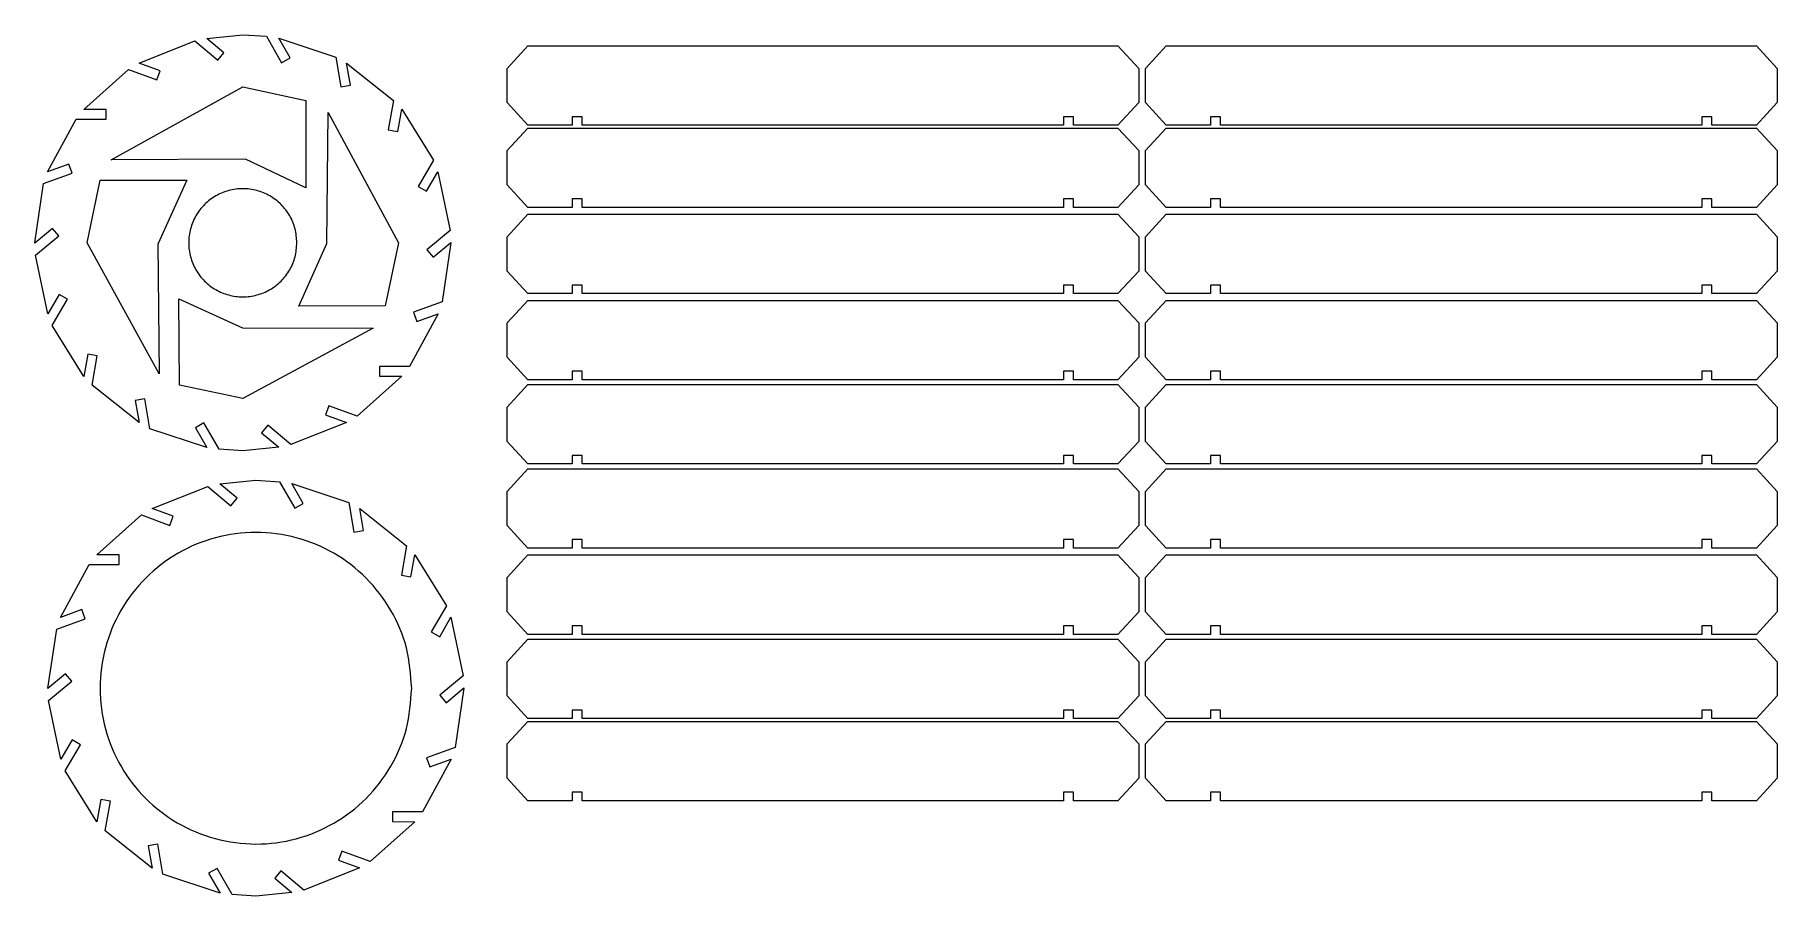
# Model space of a CAD drawing. Header units: millimetres. Extents: x -85 to 1339, y -587 to 117.
import ezdxf

# ---------------------------------------------------------------- set-up
doc = ezdxf.new("R2010")
doc.units = ezdxf.units.MM
doc.header["$MEASUREMENT"] = 0
doc.layers.add('Layer_1', color=7, linetype='Continuous')

msp = doc.modelspace()

# ---------------------------------------------------------------- linework, layer by layer
at = {"layer": 'Layer_1', "color": 5, "lineweight": 9}
for points in [[(85.2178, 117.0217), (85.2178, 117.0217), (55.7163, 114.1577), (55.7163, 114.1577), (55.7163, 114.1577), (55.7163, 114.1577), (69.8038, 102.2874), (69.8038, 102.2874), (69.8038, 102.2874), (69.8038, 102.2874), (64.696, 96.2249), (64.696, 96.2249), (64.696, 96.2249), (64.696, 96.2249), (45.91, 112.0545), (45.91, 112.0545), (45.91, 112.0545), (45.91, 112.0545), (0.4428, 93.9655), (0.4428, 93.9655), (0.4428, 93.9655), (0.4428, 93.9655), (17.6553, 87.6608), (17.6553, 87.6608), (17.6553, 87.6608), (17.6553, 87.6608), (14.9288, 80.217), (14.9288, 80.217), (14.9288, 80.217), (14.9288, 80.217), (-8.1509, 88.6717), (-8.1509, 88.6717), (-8.1509, 88.6717), (-8.1509, 88.6717), (-44.7322, 56.117), (-44.7322, 56.117), (-44.7322, 56.117), (-44.7322, 56.117), (-26.3447, 56.0795), (-26.3447, 56.0795), (-26.3447, 56.0795), (-26.3447, 56.0795), (-26.3603, 48.1514), (-26.3603, 48.1514), (-26.3603, 48.1514), (-26.3603, 48.1514), (-50.954, 48.2014), (-50.954, 48.2014), (-50.954, 48.2014), (-50.954, 48.2014), (-74.3446, 5.042), (-74.3446, 5.042), (-74.3446, 5.042), (-74.3446, 5.042), (-56.8884, 11.3545), (-56.8884, 11.3545), (-56.8884, 11.3545), (-56.8884, 11.3545), (-54.1931, 3.8998), (-54.1931, 3.8998), (-54.1931, 3.8998), (-54.1931, 3.8998), (-77.529, -4.5392), (-77.529, -4.5392), (-77.529, -4.5392), (-77.529, -4.5392), (-84.6806, -52.8767), (-84.6806, -52.8767), (-84.6806, -52.8767), (-84.6806, -52.8767), (-84.6665, -53.1298), (-84.6665, -53.1298), (-84.6665, -53.1298), (-84.6665, -53.1298), (-70.2946, -41.1205), (-70.2946, -41.1205), (-70.2946, -41.1205), (-70.2946, -41.1205), (-65.2118, -47.2033), (-65.2118, -47.2033), (-65.2118, -47.2033), (-65.2118, -47.2033), (-84.1196, -63.0033), (-84.1196, -63.0033), (-84.1196, -63.0033), (-84.1196, -63.0033), (-74.1446, -110.8752), (-74.1446, -110.8752), (-74.1446, -110.8752), (-74.1446, -110.8752), (-64.9446, -95.0158), (-64.9446, -95.0158), (-64.9446, -95.0158), (-64.9446, -95.0158), (-58.0884, -98.9939), (-58.0884, -98.9939), (-58.0884, -98.9939), (-58.0884, -98.9939), (-70.4946, -120.3814), (-70.4946, -120.3814), (-70.4946, -120.3814), (-70.4946, -120.3814), (-44.7321, -162.0361), (-44.7321, -162.0361), (-44.7321, -162.0361), (-44.7321, -162.0361), (-41.4837, -143.8314), (-41.4837, -143.8314), (-41.4837, -143.8314), (-41.4837, -143.8314), (-33.6806, -145.2236), (-33.6806, -145.2236), (-33.6806, -145.2236), (-33.6806, -145.2236), (-37.9774, -169.3064), (-37.9774, -169.3064), (-37.9774, -169.3064), (-37.9774, -169.3064), (0.4194, -199.8345), (0.4194, -199.8345), (0.4194, -199.8345), (0.4194, -199.8345), (-2.7431, -181.6783), (-2.7431, -181.6783), (-2.7431, -181.6783), (-2.7431, -181.6783), (5.0663, -180.3189), (5.0663, -180.3189), (5.0663, -180.3189), (5.0663, -180.3189), (9.3319, -204.7986), (9.3319, -204.7986), (9.3319, -204.7986), (9.3319, -204.7986), (55.9257, -220.2095), (55.9257, -220.2095), (55.9257, -220.2095), (55.9257, -220.2095), (46.6069, -203.9939), (46.6069, -203.9939), (46.6069, -203.9939), (46.6069, -203.9939), (53.4804, -200.0439), (53.4804, -200.0439), (53.4804, -200.0439), (53.4804, -200.0439), (65.7804, -221.4501), (65.7804, -221.4501), (65.7804, -221.4501), (65.7804, -221.4501), (85.2179, -222.7751), (85.2179, -222.7751), (85.2179, -222.7751), (85.2179, -222.7751), (114.6601, -219.9204), (114.6601, -219.9204), (114.6601, -219.9204), (114.6601, -219.9204), (100.6116, -208.083), (100.6116, -208.083), (100.6116, -208.083), (100.6116, -208.083), (105.721, -202.0204), (105.721, -202.0204), (105.721, -202.0204), (105.721, -202.0204), (124.4726, -217.822), (124.4726, -217.822), (124.4726, -217.822), (124.4726, -217.822), (169.9413, -199.7501), (169.9413, -199.7501), (169.9413, -199.7501), (169.9413, -199.7501), (152.7601, -193.4564), (152.7601, -193.4564), (152.7601, -193.4564), (152.7601, -193.4564), (155.4866, -186.0126), (155.4866, -186.0126), (155.4866, -186.0126), (155.4866, -186.0126), (178.5351, -194.4548), (178.5351, -194.4548), (178.5351, -194.4548), (178.5351, -194.4548), (215.1319, -161.9126), (215.1319, -161.9126), (215.1319, -161.9126), (215.1319, -161.9126), (196.7601, -161.8751), (196.7601, -161.8751), (196.7601, -161.8751), (196.7601, -161.8751), (196.7757, -153.947), (196.7757, -153.947), (196.7757, -153.947), (196.7757, -153.947), (221.3616, -153.997), (221.3616, -153.997), (221.3616, -153.997), (221.3616, -153.997), (244.7679, -110.8345), (244.7679, -110.8345), (244.7679, -110.8345), (244.7679, -110.8345), (227.3054, -117.1501), (227.3054, -117.1501), (227.3054, -117.1501), (227.3054, -117.1501), (224.6085, -109.6954), (224.6085, -109.6954), (224.6085, -109.6954), (224.6085, -109.6954), (247.9507, -101.2532), (247.9507, -101.2532), (247.9507, -101.2532), (247.9507, -101.2532), (255.1163, -52.8767), (255.1163, -52.8767), (255.1163, -52.8767), (255.1163, -52.8767), (255.1038, -52.6486), (255.1038, -52.6486), (255.1038, -52.6486), (255.1038, -52.6486), (240.7116, -64.6751), (240.7116, -64.6751), (240.7116, -64.6751), (240.7116, -64.6751), (235.6272, -58.5923), (235.6272, -58.5923), (235.6272, -58.5923), (235.6272, -58.5923), (254.5476, -42.7814), (254.5476, -42.7814), (254.5476, -42.7814), (254.5476, -42.7814), (244.5476, 5.0577), (244.5476, 5.0577), (244.5476, 5.0577), (244.5476, 5.0577), (235.3616, -10.7798), (235.3616, -10.7798), (235.3616, -10.7798), (235.3616, -10.7798), (228.5038, -6.8017), (228.5038, -6.8017), (228.5038, -6.8017), (228.5038, -6.8017), (240.896, 14.5608), (240.896, 14.5608), (240.896, 14.5608), (240.896, 14.5608), (215.1366, 56.1671), (215.1366, 56.1671), (215.1366, 56.1671), (215.1366, 56.1671), (211.9007, 38.0358), (211.9007, 38.0358), (211.9007, 38.0358), (211.9007, 38.0358), (204.096, 39.428), (204.096, 39.428), (204.096, 39.428), (204.096, 39.428), (208.3804, 63.4405), (208.3804, 63.4405), (208.3804, 63.4405), (208.3804, 63.4405), (170.0132, 93.9374), (170.0132, 93.9374), (170.0132, 93.9374), (170.0132, 93.9374), (173.1585, 75.8827), (173.1585, 75.8827), (173.1585, 75.8827), (173.1585, 75.8827), (165.3491, 74.5217), (165.3491, 74.5217), (165.3491, 74.5217), (165.3491, 74.5217), (161.1007, 98.9077), (161.1007, 98.9077), (161.1007, 98.9077), (161.1007, 98.9077), (114.5554, 114.3014), (114.5554, 114.3014), (114.5554, 114.3014), (114.5554, 114.3014), (123.8085, 98.1983), (123.8085, 98.1983), (123.8085, 98.1983), (123.8085, 98.1983), (116.935, 94.2483), (116.935, 94.2483), (116.935, 94.2483), (116.935, 94.2483), (104.5429, 115.8139), (104.5429, 115.8139), (104.5429, 115.8139), (104.5429, 115.8139), (85.2178, 117.0217), (85.2178, 117.0217), (85.2178, 117.0217), (85.2178, 117.0217), (85.2178, 117.0217), (85.2178, 117.0217)], [(95.8939, -246.9551), (95.8939, -246.9551), (66.3924, -249.8191), (66.3924, -249.8191), (66.3924, -249.8191), (66.3924, -249.8191), (80.4799, -261.6894), (80.4799, -261.6894), (80.4799, -261.6894), (80.4799, -261.6894), (75.3721, -267.7519), (75.3721, -267.7519), (75.3721, -267.7519), (75.3721, -267.7519), (56.5861, -251.9222), (56.5861, -251.9222), (56.5861, -251.9222), (56.5861, -251.9222), (11.1189, -270.0113), (11.1189, -270.0113), (11.1189, -270.0113), (11.1189, -270.0113), (28.3315, -276.316), (28.3315, -276.316), (28.3315, -276.316), (28.3315, -276.316), (25.6049, -283.7597), (25.6049, -283.7597), (25.6049, -283.7597), (25.6049, -283.7597), (2.5252, -275.3051), (2.5252, -275.3051), (2.5252, -275.3051), (2.5252, -275.3051), (-34.056, -307.8597), (-34.056, -307.8597), (-34.056, -307.8597), (-34.056, -307.8597), (-15.6685, -307.8973), (-15.6685, -307.8973), (-15.6685, -307.8973), (-15.6685, -307.8973), (-15.6841, -315.8254), (-15.6841, -315.8254), (-15.6841, -315.8254), (-15.6841, -315.8254), (-40.2779, -315.7754), (-40.2779, -315.7754), (-40.2779, -315.7754), (-40.2779, -315.7754), (-63.6685, -358.9348), (-63.6685, -358.9348), (-63.6685, -358.9348), (-63.6685, -358.9348), (-46.2123, -352.6223), (-46.2123, -352.6223), (-46.2123, -352.6223), (-46.2123, -352.6223), (-43.517, -360.077), (-43.517, -360.077), (-43.517, -360.077), (-43.517, -360.077), (-66.8529, -368.516), (-66.8529, -368.516), (-66.8529, -368.516), (-66.8529, -368.516), (-74.0045, -416.8535), (-74.0045, -416.8535), (-74.0045, -416.8535), (-74.0045, -416.8535), (-73.9904, -417.1066), (-73.9904, -417.1066), (-73.9904, -417.1066), (-73.9904, -417.1066), (-59.6185, -405.0973), (-59.6185, -405.0973), (-59.6185, -405.0973), (-59.6185, -405.0973), (-54.5357, -411.1801), (-54.5357, -411.1801), (-54.5357, -411.1801), (-54.5357, -411.1801), (-73.4435, -426.9801), (-73.4435, -426.9801), (-73.4435, -426.9801), (-73.4435, -426.9801), (-63.4685, -474.8519), (-63.4685, -474.8519), (-63.4685, -474.8519), (-63.4685, -474.8519), (-54.2685, -458.9926), (-54.2685, -458.9926), (-54.2685, -458.9926), (-54.2685, -458.9926), (-47.4123, -462.9707), (-47.4123, -462.9707), (-47.4123, -462.9707), (-47.4123, -462.9707), (-59.8185, -484.3582), (-59.8185, -484.3582), (-59.8185, -484.3582), (-59.8185, -484.3582), (-34.056, -526.0129), (-34.056, -526.0129), (-34.056, -526.0129), (-34.056, -526.0129), (-30.8076, -507.8082), (-30.8076, -507.8082), (-30.8076, -507.8082), (-30.8076, -507.8082), (-23.0044, -509.2004), (-23.0044, -509.2004), (-23.0044, -509.2004), (-23.0044, -509.2004), (-27.3013, -533.2832), (-27.3013, -533.2832), (-27.3013, -533.2832), (-27.3013, -533.2832), (11.0956, -563.8114), (11.0956, -563.8114), (11.0956, -563.8114), (11.0956, -563.8114), (7.9331, -545.655), (7.9331, -545.655), (7.9331, -545.655), (7.9331, -545.655), (15.7424, -544.2957), (15.7424, -544.2957), (15.7424, -544.2957), (15.7424, -544.2957), (20.0081, -568.7754), (20.0081, -568.7754), (20.0081, -568.7754), (20.0081, -568.7754), (66.6018, -584.1863), (66.6018, -584.1863), (66.6018, -584.1863), (66.6018, -584.1863), (57.2831, -567.9707), (57.2831, -567.9707), (57.2831, -567.9707), (57.2831, -567.9707), (64.1565, -564.0207), (64.1565, -564.0207), (64.1565, -564.0207), (64.1565, -564.0207), (76.4565, -585.427), (76.4565, -585.427), (76.4565, -585.427), (76.4565, -585.427), (95.894, -586.7519), (95.894, -586.7519), (95.894, -586.7519), (95.894, -586.7519), (125.3362, -583.8973), (125.3362, -583.8973), (125.3362, -583.8973), (125.3362, -583.8973), (111.2877, -572.0598), (111.2877, -572.0598), (111.2877, -572.0598), (111.2877, -572.0598), (116.3971, -565.9973), (116.3971, -565.9973), (116.3971, -565.9973), (116.3971, -565.9973), (135.1487, -581.7988), (135.1487, -581.7988), (135.1487, -581.7988), (135.1487, -581.7988), (180.6174, -563.727), (180.6174, -563.727), (180.6174, -563.727), (180.6174, -563.727), (163.4362, -557.4332), (163.4362, -557.4332), (163.4362, -557.4332), (163.4362, -557.4332), (166.1627, -549.9894), (166.1627, -549.9894), (166.1627, -549.9894), (166.1627, -549.9894), (189.2112, -558.4316), (189.2112, -558.4316), (189.2112, -558.4316), (189.2112, -558.4316), (225.8081, -525.8894), (225.8081, -525.8894), (225.8081, -525.8894), (225.8081, -525.8894), (207.4362, -525.8518), (207.4362, -525.8518), (207.4362, -525.8518), (207.4362, -525.8518), (207.4518, -517.9237), (207.4518, -517.9237), (207.4518, -517.9237), (207.4518, -517.9237), (232.0377, -517.9733), (232.0377, -517.9733), (232.0377, -517.9733), (232.0377, -517.9733), (255.444, -474.8108), (255.444, -474.8108), (255.444, -474.8108), (255.444, -474.8108), (237.9815, -481.1265), (237.9815, -481.1265), (237.9815, -481.1265), (237.9815, -481.1265), (235.2846, -473.6718), (235.2846, -473.6718), (235.2846, -473.6718), (235.2846, -473.6718), (258.6268, -465.2296), (258.6268, -465.2296), (258.6268, -465.2296), (258.6268, -465.2296), (265.7924, -416.853), (265.7924, -416.853), (265.7924, -416.853), (265.7924, -416.853), (265.7799, -416.6249), (265.7799, -416.6249), (265.7799, -416.6249), (265.7799, -416.6249), (251.3877, -428.6514), (251.3877, -428.6514), (251.3877, -428.6514), (251.3877, -428.6514), (246.3034, -422.5686), (246.3034, -422.5686), (246.3034, -422.5686), (246.3034, -422.5686), (265.2237, -406.7577), (265.2237, -406.7577), (265.2237, -406.7577), (265.2237, -406.7577), (255.2237, -358.9186), (255.2237, -358.9186), (255.2237, -358.9186), (255.2237, -358.9186), (246.0377, -374.7561), (246.0377, -374.7561), (246.0377, -374.7561), (246.0377, -374.7561), (239.1799, -370.778), (239.1799, -370.778), (239.1799, -370.778), (239.1799, -370.778), (251.5721, -349.4155), (251.5721, -349.4155), (251.5721, -349.4155), (251.5721, -349.4155), (225.8127, -307.8093), (225.8127, -307.8093), (225.8127, -307.8093), (225.8127, -307.8093), (222.5768, -325.9405), (222.5768, -325.9405), (222.5768, -325.9405), (222.5768, -325.9405), (214.7721, -324.5483), (214.7721, -324.5483), (214.7721, -324.5483), (214.7721, -324.5483), (219.0565, -300.5358), (219.0565, -300.5358), (219.0565, -300.5358), (219.0565, -300.5358), (180.6893, -270.0394), (180.6893, -270.0394), (180.6893, -270.0394), (180.6893, -270.0394), (183.8346, -288.0941), (183.8346, -288.0941), (183.8346, -288.0941), (183.8346, -288.0941), (176.0252, -289.4551), (176.0252, -289.4551), (176.0252, -289.4551), (176.0252, -289.4551), (171.7768, -265.0691), (171.7768, -265.0691), (171.7768, -265.0691), (171.7768, -265.0691), (125.2315, -249.6754), (125.2315, -249.6754), (125.2315, -249.6754), (125.2315, -249.6754), (134.4846, -265.7785), (134.4846, -265.7785), (134.4846, -265.7785), (134.4846, -265.7785), (127.6112, -269.7285), (127.6112, -269.7285), (127.6112, -269.7285), (127.6112, -269.7285), (115.219, -248.1629), (115.219, -248.1629), (115.219, -248.1629), (115.219, -248.1629), (95.8939, -246.9551), (95.8939, -246.9551), (95.8939, -246.9551), (95.8939, -246.9551), (95.8939, -246.9551), (95.8939, -246.9551)]]:
    msp.add_open_spline(points, degree=3, knots=[0, 0, 0, 0, 0.012820513, 0.012820513, 0.012820513, 0.012820513, 0.025641026, 0.025641026, 0.025641026, 0.025641026, 0.038461538, 0.038461538, 0.038461538, 0.038461538, 0.051282051, 0.051282051, 0.051282051, 0.051282051, 0.064102564, 0.064102564, 0.064102564, 0.064102564, 0.076923077, 0.076923077, 0.076923077, 0.076923077, 0.08974359, 0.08974359, 0.08974359, 0.08974359, 0.102564103, 0.102564103, 0.102564103, 0.102564103, 0.115384615, 0.115384615, 0.115384615, 0.115384615, 0.128205128, 0.128205128, 0.128205128, 0.128205128, 0.141025641, 0.141025641, 0.141025641, 0.141025641, 0.153846154, 0.153846154, 0.153846154, 0.153846154, 0.166666667, 0.166666667, 0.166666667, 0.166666667, 0.179487179, 0.179487179, 0.179487179, 0.179487179, 0.192307692, 0.192307692, 0.192307692, 0.192307692, 0.205128205, 0.205128205, 0.205128205, 0.205128205, 0.217948718, 0.217948718, 0.217948718, 0.217948718, 0.230769231, 0.230769231, 0.230769231, 0.230769231, 0.243589744, 0.243589744, 0.243589744, 0.243589744, 0.256410256, 0.256410256, 0.256410256, 0.256410256, 0.269230769, 0.269230769, 0.269230769, 0.269230769, 0.282051282, 0.282051282, 0.282051282, 0.282051282, 0.294871795, 0.294871795, 0.294871795, 0.294871795, 0.307692308, 0.307692308, 0.307692308, 0.307692308, 0.320512821, 0.320512821, 0.320512821, 0.320512821, 0.333333333, 0.333333333, 0.333333333, 0.333333333, 0.346153846, 0.346153846, 0.346153846, 0.346153846, 0.358974359, 0.358974359, 0.358974359, 0.358974359, 0.371794872, 0.371794872, 0.371794872, 0.371794872, 0.384615385, 0.384615385, 0.384615385, 0.384615385, 0.397435897, 0.397435897, 0.397435897, 0.397435897, 0.41025641, 0.41025641, 0.41025641, 0.41025641, 0.423076923, 0.423076923, 0.423076923, 0.423076923, 0.435897436, 0.435897436, 0.435897436, 0.435897436, 0.448717949, 0.448717949, 0.448717949, 0.448717949, 0.461538462, 0.461538462, 0.461538462, 0.461538462, 0.474358974, 0.474358974, 0.474358974, 0.474358974, 0.487179487, 0.487179487, 0.487179487, 0.487179487, 0.5, 0.5, 0.5, 0.5, 0.512820513, 0.512820513, 0.512820513, 0.512820513, 0.525641026, 0.525641026, 0.525641026, 0.525641026, 0.538461538, 0.538461538, 0.538461538, 0.538461538, 0.551282051, 0.551282051, 0.551282051, 0.551282051, 0.564102564, 0.564102564, 0.564102564, 0.564102564, 0.576923077, 0.576923077, 0.576923077, 0.576923077, 0.58974359, 0.58974359, 0.58974359, 0.58974359, 0.602564103, 0.602564103, 0.602564103, 0.602564103, 0.615384615, 0.615384615, 0.615384615, 0.615384615, 0.628205128, 0.628205128, 0.628205128, 0.628205128, 0.641025641, 0.641025641, 0.641025641, 0.641025641, 0.653846154, 0.653846154, 0.653846154, 0.653846154, 0.666666667, 0.666666667, 0.666666667, 0.666666667, 0.679487179, 0.679487179, 0.679487179, 0.679487179, 0.692307692, 0.692307692, 0.692307692, 0.692307692, 0.705128205, 0.705128205, 0.705128205, 0.705128205, 0.717948718, 0.717948718, 0.717948718, 0.717948718, 0.730769231, 0.730769231, 0.730769231, 0.730769231, 0.743589744, 0.743589744, 0.743589744, 0.743589744, 0.756410256, 0.756410256, 0.756410256, 0.756410256, 0.769230769, 0.769230769, 0.769230769, 0.769230769, 0.782051282, 0.782051282, 0.782051282, 0.782051282, 0.794871795, 0.794871795, 0.794871795, 0.794871795, 0.807692308, 0.807692308, 0.807692308, 0.807692308, 0.820512821, 0.820512821, 0.820512821, 0.820512821, 0.833333333, 0.833333333, 0.833333333, 0.833333333, 0.846153846, 0.846153846, 0.846153846, 0.846153846, 0.858974359, 0.858974359, 0.858974359, 0.858974359, 0.871794872, 0.871794872, 0.871794872, 0.871794872, 0.884615385, 0.884615385, 0.884615385, 0.884615385, 0.897435897, 0.897435897, 0.897435897, 0.897435897, 0.91025641, 0.91025641, 0.91025641, 0.91025641, 0.923076923, 0.923076923, 0.923076923, 0.923076923, 0.935897436, 0.935897436, 0.935897436, 0.935897436, 0.948717949, 0.948717949, 0.948717949, 0.948717949, 0.961538462, 0.961538462, 0.961538462, 0.961538462, 0.974358974, 0.974358974, 0.974358974, 0.974358974, 1, 1, 1, 1], dxfattribs=at)
at = {"layer": 'Layer_1', "lineweight": 9}
for points, knots in [([(800.1415, 43.1731), (800.1415, 43.1731), (817.09, 61.6169), (817.09, 61.6169), (817.09, 61.6169), (817.09, 61.6169), (817.09, 89.595), (817.09, 89.595), (817.09, 89.595), (817.09, 89.595), (800.1415, 108.0387), (800.1415, 108.0387), (800.1415, 108.0387), (800.1415, 108.0387), (318.0133, 108.0387), (318.0133, 108.0387), (318.0133, 108.0387), (318.0133, 108.0387), (301.0664, 89.595), (301.0664, 89.595), (301.0664, 89.595), (301.0664, 89.595), (301.0664, 61.6169), (301.0664, 61.6169), (301.0664, 61.6169), (301.0664, 61.6169), (318.0133, 43.1731), (318.0133, 43.1731), (318.0133, 43.1731), (318.0133, 43.1731), (354.1867, 43.1731), (354.1867, 43.1731), (354.1867, 43.1731), (354.1867, 43.1731), (354.1867, 50.1559), (354.1867, 50.1559), (354.1867, 50.1559), (354.1867, 50.1559), (362.4258, 50.1559), (362.4258, 50.1559), (362.4258, 50.1559), (362.4258, 50.1559), (362.4258, 43.1731), (362.4258, 43.1731), (362.4258, 43.1731), (362.4258, 43.1731), (755.5837, 43.1731), (755.5837, 43.1731), (755.5837, 43.1731), (755.5837, 43.1731), (755.5837, 50.1559), (755.5837, 50.1559), (755.5837, 50.1559), (755.5837, 50.1559), (763.8212, 50.1559), (763.8212, 50.1559), (763.8212, 50.1559), (763.8212, 50.1559), (763.8212, 43.1731), (763.8212, 43.1731), (763.8212, 43.1731), (763.8212, 43.1731), (800.1415, 43.1731), (800.1415, 43.1731), (800.1415, 43.1731), (800.1415, 43.1731), (800.1415, 43.1731), (800.1415, 43.1731)], [0, 0, 0, 0, 0.055555556, 0.055555556, 0.055555556, 0.055555556, 0.111111111, 0.111111111, 0.111111111, 0.111111111, 0.166666667, 0.166666667, 0.166666667, 0.166666667, 0.222222222, 0.222222222, 0.222222222, 0.222222222, 0.277777778, 0.277777778, 0.277777778, 0.277777778, 0.333333333, 0.333333333, 0.333333333, 0.333333333, 0.388888889, 0.388888889, 0.388888889, 0.388888889, 0.444444444, 0.444444444, 0.444444444, 0.444444444, 0.5, 0.5, 0.5, 0.5, 0.555555556, 0.555555556, 0.555555556, 0.555555556, 0.611111111, 0.611111111, 0.611111111, 0.611111111, 0.666666667, 0.666666667, 0.666666667, 0.666666667, 0.722222222, 0.722222222, 0.722222222, 0.722222222, 0.777777778, 0.777777778, 0.777777778, 0.777777778, 0.833333333, 0.833333333, 0.833333333, 0.833333333, 0.888888889, 0.888888889, 0.888888889, 0.888888889, 1, 1, 1, 1]), ([(1321.7415, 43.1731), (1321.7415, 43.1731), (1338.69, 61.6169), (1338.69, 61.6169), (1338.69, 61.6169), (1338.69, 61.6169), (1338.69, 89.595), (1338.69, 89.595), (1338.69, 89.595), (1338.69, 89.595), (1321.7415, 108.0387), (1321.7415, 108.0387), (1321.7415, 108.0387), (1321.7415, 108.0387), (839.6133, 108.0387), (839.6133, 108.0387), (839.6133, 108.0387), (839.6133, 108.0387), (822.6664, 89.595), (822.6664, 89.595), (822.6664, 89.595), (822.6664, 89.595), (822.6664, 61.6169), (822.6664, 61.6169), (822.6664, 61.6169), (822.6664, 61.6169), (839.6133, 43.1731), (839.6133, 43.1731), (839.6133, 43.1731), (839.6133, 43.1731), (875.7867, 43.1731), (875.7867, 43.1731), (875.7867, 43.1731), (875.7867, 43.1731), (875.7867, 50.1559), (875.7867, 50.1559), (875.7867, 50.1559), (875.7867, 50.1559), (884.0258, 50.1559), (884.0258, 50.1559), (884.0258, 50.1559), (884.0258, 50.1559), (884.0258, 43.1731), (884.0258, 43.1731), (884.0258, 43.1731), (884.0258, 43.1731), (1277.1837, 43.1731), (1277.1837, 43.1731), (1277.1837, 43.1731), (1277.1837, 43.1731), (1277.1837, 50.1559), (1277.1837, 50.1559), (1277.1837, 50.1559), (1277.1837, 50.1559), (1285.4212, 50.1559), (1285.4212, 50.1559), (1285.4212, 50.1559), (1285.4212, 50.1559), (1285.4212, 43.1731), (1285.4212, 43.1731), (1285.4212, 43.1731), (1285.4212, 43.1731), (1321.7415, 43.1731), (1321.7415, 43.1731), (1321.7415, 43.1731), (1321.7415, 43.1731), (1321.7415, 43.1731), (1321.7415, 43.1731)], [0, 0, 0, 0, 0.055555556, 0.055555556, 0.055555556, 0.055555556, 0.111111111, 0.111111111, 0.111111111, 0.111111111, 0.166666667, 0.166666667, 0.166666667, 0.166666667, 0.222222222, 0.222222222, 0.222222222, 0.222222222, 0.277777778, 0.277777778, 0.277777778, 0.277777778, 0.333333333, 0.333333333, 0.333333333, 0.333333333, 0.388888889, 0.388888889, 0.388888889, 0.388888889, 0.444444444, 0.444444444, 0.444444444, 0.444444444, 0.5, 0.5, 0.5, 0.5, 0.555555556, 0.555555556, 0.555555556, 0.555555556, 0.611111111, 0.611111111, 0.611111111, 0.611111111, 0.666666667, 0.666666667, 0.666666667, 0.666666667, 0.722222222, 0.722222222, 0.722222222, 0.722222222, 0.777777778, 0.777777778, 0.777777778, 0.777777778, 0.833333333, 0.833333333, 0.833333333, 0.833333333, 0.888888889, 0.888888889, 0.888888889, 0.888888889, 1, 1, 1, 1]), ([(85.2178, 74.4077), (85.2178, 74.4077), (-22.3525, 14.8874), (-22.3525, 14.8874), (-22.3525, 14.8874), (-22.3525, 14.8874), (87.4944, 15.4796), (87.4944, 15.4796), (87.4944, 15.4796), (87.4944, 15.4796), (87.4944, 15.3592), (87.4944, 15.3592), (87.4944, 15.3592), (87.4944, 15.3592), (136.6475, -7.9689), (136.6475, -7.9689), (136.6475, -7.9689), (136.6475, -7.9689), (136.6475, 63.4608), (136.6475, 63.4608), (136.6475, 63.4608), (136.6475, 63.4608), (85.2178, 74.4077), (85.2178, 74.4077), (85.2178, 74.4077), (85.2178, 74.4077), (85.2178, 74.4077), (85.2178, 74.4077)], [0, 0, 0, 0, 0.125, 0.125, 0.125, 0.125, 0.25, 0.25, 0.25, 0.25, 0.375, 0.375, 0.375, 0.375, 0.5, 0.5, 0.5, 0.5, 0.625, 0.625, 0.625, 0.625, 0.75, 0.75, 0.75, 0.75, 1, 1, 1, 1]), ([(155.0413, 53.4311), (155.0413, 53.4311), (153.9569, -53.5236), (153.9569, -53.5236), (153.9569, -53.5236), (153.9569, -53.5236), (130.9835, -104.8064), (130.9835, -104.8064), (130.9835, -104.8064), (130.9835, -104.8064), (201.5741, -104.2689), (201.5741, -104.2689), (201.5741, -104.2689), (201.5741, -104.2689), (212.5038, -52.8767), (212.5038, -52.8767), (212.5038, -52.8767), (212.5038, -52.8767), (155.0413, 53.4311), (155.0413, 53.4311), (155.0413, 53.4311), (155.0413, 53.4311), (155.0413, 53.4311), (155.0413, 53.4311)], [0, 0, 0, 0, 0.142857143, 0.142857143, 0.142857143, 0.142857143, 0.285714286, 0.285714286, 0.285714286, 0.285714286, 0.428571429, 0.428571429, 0.428571429, 0.428571429, 0.571428571, 0.571428571, 0.571428571, 0.571428571, 0.714285714, 0.714285714, 0.714285714, 0.714285714, 1, 1, 1, 1]), ([(800.1415, -24.0269), (800.1415, -24.0269), (817.09, -5.5831), (817.09, -5.5831), (817.09, -5.5831), (817.09, -5.5831), (817.09, 22.395), (817.09, 22.395), (817.09, 22.395), (817.09, 22.395), (800.1415, 40.8387), (800.1415, 40.8387), (800.1415, 40.8387), (800.1415, 40.8387), (318.0133, 40.8387), (318.0133, 40.8387), (318.0133, 40.8387), (318.0133, 40.8387), (301.0664, 22.395), (301.0664, 22.395), (301.0664, 22.395), (301.0664, 22.395), (301.0664, -5.5831), (301.0664, -5.5831), (301.0664, -5.5831), (301.0664, -5.5831), (318.0133, -24.0269), (318.0133, -24.0269), (318.0133, -24.0269), (318.0133, -24.0269), (354.1867, -24.0269), (354.1867, -24.0269), (354.1867, -24.0269), (354.1867, -24.0269), (354.1867, -17.0441), (354.1867, -17.0441), (354.1867, -17.0441), (354.1867, -17.0441), (362.4258, -17.0441), (362.4258, -17.0441), (362.4258, -17.0441), (362.4258, -17.0441), (362.4258, -24.0269), (362.4258, -24.0269), (362.4258, -24.0269), (362.4258, -24.0269), (755.5837, -24.0269), (755.5837, -24.0269), (755.5837, -24.0269), (755.5837, -24.0269), (755.5837, -17.0441), (755.5837, -17.0441), (755.5837, -17.0441), (755.5837, -17.0441), (763.8212, -17.0441), (763.8212, -17.0441), (763.8212, -17.0441), (763.8212, -17.0441), (763.8212, -24.0269), (763.8212, -24.0269), (763.8212, -24.0269), (763.8212, -24.0269), (800.1415, -24.0269), (800.1415, -24.0269), (800.1415, -24.0269), (800.1415, -24.0269), (800.1415, -24.0269), (800.1415, -24.0269)], [0, 0, 0, 0, 0.055555556, 0.055555556, 0.055555556, 0.055555556, 0.111111111, 0.111111111, 0.111111111, 0.111111111, 0.166666667, 0.166666667, 0.166666667, 0.166666667, 0.222222222, 0.222222222, 0.222222222, 0.222222222, 0.277777778, 0.277777778, 0.277777778, 0.277777778, 0.333333333, 0.333333333, 0.333333333, 0.333333333, 0.388888889, 0.388888889, 0.388888889, 0.388888889, 0.444444444, 0.444444444, 0.444444444, 0.444444444, 0.5, 0.5, 0.5, 0.5, 0.555555556, 0.555555556, 0.555555556, 0.555555556, 0.611111111, 0.611111111, 0.611111111, 0.611111111, 0.666666667, 0.666666667, 0.666666667, 0.666666667, 0.722222222, 0.722222222, 0.722222222, 0.722222222, 0.777777778, 0.777777778, 0.777777778, 0.777777778, 0.833333333, 0.833333333, 0.833333333, 0.833333333, 0.888888889, 0.888888889, 0.888888889, 0.888888889, 1, 1, 1, 1]), ([(1321.7415, -24.0269), (1321.7415, -24.0269), (1338.69, -5.5831), (1338.69, -5.5831), (1338.69, -5.5831), (1338.69, -5.5831), (1338.69, 22.395), (1338.69, 22.395), (1338.69, 22.395), (1338.69, 22.395), (1321.7415, 40.8387), (1321.7415, 40.8387), (1321.7415, 40.8387), (1321.7415, 40.8387), (839.6133, 40.8387), (839.6133, 40.8387), (839.6133, 40.8387), (839.6133, 40.8387), (822.6664, 22.395), (822.6664, 22.395), (822.6664, 22.395), (822.6664, 22.395), (822.6664, -5.5831), (822.6664, -5.5831), (822.6664, -5.5831), (822.6664, -5.5831), (839.6133, -24.0269), (839.6133, -24.0269), (839.6133, -24.0269), (839.6133, -24.0269), (875.7867, -24.0269), (875.7867, -24.0269), (875.7867, -24.0269), (875.7867, -24.0269), (875.7867, -17.0441), (875.7867, -17.0441), (875.7867, -17.0441), (875.7867, -17.0441), (884.0258, -17.0441), (884.0258, -17.0441), (884.0258, -17.0441), (884.0258, -17.0441), (884.0258, -24.0269), (884.0258, -24.0269), (884.0258, -24.0269), (884.0258, -24.0269), (1277.1837, -24.0269), (1277.1837, -24.0269), (1277.1837, -24.0269), (1277.1837, -24.0269), (1277.1837, -17.0441), (1277.1837, -17.0441), (1277.1837, -17.0441), (1277.1837, -17.0441), (1285.4212, -17.0441), (1285.4212, -17.0441), (1285.4212, -17.0441), (1285.4212, -17.0441), (1285.4212, -24.0269), (1285.4212, -24.0269), (1285.4212, -24.0269), (1285.4212, -24.0269), (1321.7415, -24.0269), (1321.7415, -24.0269), (1321.7415, -24.0269), (1321.7415, -24.0269), (1321.7415, -24.0269), (1321.7415, -24.0269)], [0, 0, 0, 0, 0.055555556, 0.055555556, 0.055555556, 0.055555556, 0.111111111, 0.111111111, 0.111111111, 0.111111111, 0.166666667, 0.166666667, 0.166666667, 0.166666667, 0.222222222, 0.222222222, 0.222222222, 0.222222222, 0.277777778, 0.277777778, 0.277777778, 0.277777778, 0.333333333, 0.333333333, 0.333333333, 0.333333333, 0.388888889, 0.388888889, 0.388888889, 0.388888889, 0.444444444, 0.444444444, 0.444444444, 0.444444444, 0.5, 0.5, 0.5, 0.5, 0.555555556, 0.555555556, 0.555555556, 0.555555556, 0.611111111, 0.611111111, 0.611111111, 0.611111111, 0.666666667, 0.666666667, 0.666666667, 0.666666667, 0.722222222, 0.722222222, 0.722222222, 0.722222222, 0.777777778, 0.777777778, 0.777777778, 0.777777778, 0.833333333, 0.833333333, 0.833333333, 0.833333333, 0.888888889, 0.888888889, 0.888888889, 0.888888889, 1, 1, 1, 1]), ([(-31.2525, -1.722), (-31.2525, -1.722), (-42.0681, -52.8767), (-42.0681, -52.8767), (-42.0681, -52.8767), (-42.0681, -52.8767), (16.8757, -160.0939), (16.8757, -160.0939), (16.8757, -160.0939), (16.8757, -160.0939), (15.7944, -53.7001), (15.7944, -53.7001), (15.7944, -53.7001), (15.7944, -53.7001), (16.0788, -53.7001), (16.0788, -53.7001), (16.0788, -53.7001), (16.0788, -53.7001), (16.0694, -53.5236), (16.0694, -53.5236), (16.0694, -53.5236), (16.0694, -53.5236), (39.5991, -1.722), (39.5991, -1.722), (39.5991, -1.722), (39.5991, -1.722), (-31.2525, -1.722), (-31.2525, -1.722), (-31.2525, -1.722), (-31.2525, -1.722), (-31.2525, -1.722), (-31.2525, -1.722), (-31.2525, -1.722), (-31.2525, -1.722), (-31.2525, -1.722), (-31.2525, -1.722)], [0, 0, 0, 0, 0.1, 0.1, 0.1, 0.1, 0.2, 0.2, 0.2, 0.2, 0.3, 0.3, 0.3, 0.3, 0.4, 0.4, 0.4, 0.4, 0.5, 0.5, 0.5, 0.5, 0.6, 0.6, 0.6, 0.6, 0.7, 0.7, 0.7, 0.7, 0.8, 0.8, 0.8, 0.8, 1, 1, 1, 1]), ([(800.1415, -94.4269), (800.1415, -94.4269), (817.09, -75.9831), (817.09, -75.9831), (817.09, -75.9831), (817.09, -75.9831), (817.09, -48.005), (817.09, -48.005), (817.09, -48.005), (817.09, -48.005), (800.1415, -29.5613), (800.1415, -29.5613), (800.1415, -29.5613), (800.1415, -29.5613), (318.0133, -29.5613), (318.0133, -29.5613), (318.0133, -29.5613), (318.0133, -29.5613), (301.0664, -48.005), (301.0664, -48.005), (301.0664, -48.005), (301.0664, -48.005), (301.0664, -75.9831), (301.0664, -75.9831), (301.0664, -75.9831), (301.0664, -75.9831), (318.0133, -94.4269), (318.0133, -94.4269), (318.0133, -94.4269), (318.0133, -94.4269), (354.1867, -94.4269), (354.1867, -94.4269), (354.1867, -94.4269), (354.1867, -94.4269), (354.1867, -87.4441), (354.1867, -87.4441), (354.1867, -87.4441), (354.1867, -87.4441), (362.4258, -87.4441), (362.4258, -87.4441), (362.4258, -87.4441), (362.4258, -87.4441), (362.4258, -94.4269), (362.4258, -94.4269), (362.4258, -94.4269), (362.4258, -94.4269), (755.5837, -94.4269), (755.5837, -94.4269), (755.5837, -94.4269), (755.5837, -94.4269), (755.5837, -87.4441), (755.5837, -87.4441), (755.5837, -87.4441), (755.5837, -87.4441), (763.8212, -87.4441), (763.8212, -87.4441), (763.8212, -87.4441), (763.8212, -87.4441), (763.8212, -94.4269), (763.8212, -94.4269), (763.8212, -94.4269), (763.8212, -94.4269), (800.1415, -94.4269), (800.1415, -94.4269), (800.1415, -94.4269), (800.1415, -94.4269), (800.1415, -94.4269), (800.1415, -94.4269)], [0, 0, 0, 0, 0.055555556, 0.055555556, 0.055555556, 0.055555556, 0.111111111, 0.111111111, 0.111111111, 0.111111111, 0.166666667, 0.166666667, 0.166666667, 0.166666667, 0.222222222, 0.222222222, 0.222222222, 0.222222222, 0.277777778, 0.277777778, 0.277777778, 0.277777778, 0.333333333, 0.333333333, 0.333333333, 0.333333333, 0.388888889, 0.388888889, 0.388888889, 0.388888889, 0.444444444, 0.444444444, 0.444444444, 0.444444444, 0.5, 0.5, 0.5, 0.5, 0.555555556, 0.555555556, 0.555555556, 0.555555556, 0.611111111, 0.611111111, 0.611111111, 0.611111111, 0.666666667, 0.666666667, 0.666666667, 0.666666667, 0.722222222, 0.722222222, 0.722222222, 0.722222222, 0.777777778, 0.777777778, 0.777777778, 0.777777778, 0.833333333, 0.833333333, 0.833333333, 0.833333333, 0.888888889, 0.888888889, 0.888888889, 0.888888889, 1, 1, 1, 1]), ([(1321.7415, -94.4269), (1321.7415, -94.4269), (1338.69, -75.9831), (1338.69, -75.9831), (1338.69, -75.9831), (1338.69, -75.9831), (1338.69, -48.005), (1338.69, -48.005), (1338.69, -48.005), (1338.69, -48.005), (1321.7415, -29.5613), (1321.7415, -29.5613), (1321.7415, -29.5613), (1321.7415, -29.5613), (839.6133, -29.5613), (839.6133, -29.5613), (839.6133, -29.5613), (839.6133, -29.5613), (822.6664, -48.005), (822.6664, -48.005), (822.6664, -48.005), (822.6664, -48.005), (822.6664, -75.9831), (822.6664, -75.9831), (822.6664, -75.9831), (822.6664, -75.9831), (839.6133, -94.4269), (839.6133, -94.4269), (839.6133, -94.4269), (839.6133, -94.4269), (875.7867, -94.4269), (875.7867, -94.4269), (875.7867, -94.4269), (875.7867, -94.4269), (875.7867, -87.4441), (875.7867, -87.4441), (875.7867, -87.4441), (875.7867, -87.4441), (884.0258, -87.4441), (884.0258, -87.4441), (884.0258, -87.4441), (884.0258, -87.4441), (884.0258, -94.4269), (884.0258, -94.4269), (884.0258, -94.4269), (884.0258, -94.4269), (1277.1837, -94.4269), (1277.1837, -94.4269), (1277.1837, -94.4269), (1277.1837, -94.4269), (1277.1837, -87.4441), (1277.1837, -87.4441), (1277.1837, -87.4441), (1277.1837, -87.4441), (1285.4212, -87.4441), (1285.4212, -87.4441), (1285.4212, -87.4441), (1285.4212, -87.4441), (1285.4212, -94.4269), (1285.4212, -94.4269), (1285.4212, -94.4269), (1285.4212, -94.4269), (1321.7415, -94.4269), (1321.7415, -94.4269), (1321.7415, -94.4269), (1321.7415, -94.4269), (1321.7415, -94.4269), (1321.7415, -94.4269)], [0, 0, 0, 0, 0.055555556, 0.055555556, 0.055555556, 0.055555556, 0.111111111, 0.111111111, 0.111111111, 0.111111111, 0.166666667, 0.166666667, 0.166666667, 0.166666667, 0.222222222, 0.222222222, 0.222222222, 0.222222222, 0.277777778, 0.277777778, 0.277777778, 0.277777778, 0.333333333, 0.333333333, 0.333333333, 0.333333333, 0.388888889, 0.388888889, 0.388888889, 0.388888889, 0.444444444, 0.444444444, 0.444444444, 0.444444444, 0.5, 0.5, 0.5, 0.5, 0.555555556, 0.555555556, 0.555555556, 0.555555556, 0.611111111, 0.611111111, 0.611111111, 0.611111111, 0.666666667, 0.666666667, 0.666666667, 0.666666667, 0.722222222, 0.722222222, 0.722222222, 0.722222222, 0.777777778, 0.777777778, 0.777777778, 0.777777778, 0.833333333, 0.833333333, 0.833333333, 0.833333333, 0.888888889, 0.888888889, 0.888888889, 0.888888889, 1, 1, 1, 1]), ([(32.996, -98.7064), (32.996, -98.7064), (33.56, -169.1048), (33.56, -169.1048), (33.56, -169.1048), (33.56, -169.1048), (85.2178, -180.1626), (85.2178, -180.1626), (85.2178, -180.1626), (85.2178, -180.1626), (191.5757, -122.6204), (191.5757, -122.6204), (191.5757, -122.6204), (191.5757, -122.6204), (85.0132, -122.4658), (85.0132, -122.4658), (85.0132, -122.4658), (85.0132, -122.4658), (32.996, -98.7064), (32.996, -98.7064), (32.996, -98.7064), (32.996, -98.7064), (32.996, -98.7064), (32.996, -98.7064)], [0, 0, 0, 0, 0.142857143, 0.142857143, 0.142857143, 0.142857143, 0.285714286, 0.285714286, 0.285714286, 0.285714286, 0.428571429, 0.428571429, 0.428571429, 0.428571429, 0.571428571, 0.571428571, 0.571428571, 0.571428571, 0.714285714, 0.714285714, 0.714285714, 0.714285714, 1, 1, 1, 1]), ([(800.1415, -164.8269), (800.1415, -164.8269), (817.09, -146.3831), (817.09, -146.3831), (817.09, -146.3831), (817.09, -146.3831), (817.09, -118.405), (817.09, -118.405), (817.09, -118.405), (817.09, -118.405), (800.1415, -99.9613), (800.1415, -99.9613), (800.1415, -99.9613), (800.1415, -99.9613), (318.0133, -99.9613), (318.0133, -99.9613), (318.0133, -99.9613), (318.0133, -99.9613), (301.0664, -118.405), (301.0664, -118.405), (301.0664, -118.405), (301.0664, -118.405), (301.0664, -146.3831), (301.0664, -146.3831), (301.0664, -146.3831), (301.0664, -146.3831), (318.0133, -164.8269), (318.0133, -164.8269), (318.0133, -164.8269), (318.0133, -164.8269), (354.1867, -164.8269), (354.1867, -164.8269), (354.1867, -164.8269), (354.1867, -164.8269), (354.1867, -157.8441), (354.1867, -157.8441), (354.1867, -157.8441), (354.1867, -157.8441), (362.4258, -157.8441), (362.4258, -157.8441), (362.4258, -157.8441), (362.4258, -157.8441), (362.4258, -164.8269), (362.4258, -164.8269), (362.4258, -164.8269), (362.4258, -164.8269), (755.5837, -164.8269), (755.5837, -164.8269), (755.5837, -164.8269), (755.5837, -164.8269), (755.5837, -157.8441), (755.5837, -157.8441), (755.5837, -157.8441), (755.5837, -157.8441), (763.8212, -157.8441), (763.8212, -157.8441), (763.8212, -157.8441), (763.8212, -157.8441), (763.8212, -164.8269), (763.8212, -164.8269), (763.8212, -164.8269), (763.8212, -164.8269), (800.1415, -164.8269), (800.1415, -164.8269), (800.1415, -164.8269), (800.1415, -164.8269), (800.1415, -164.8269), (800.1415, -164.8269)], [0, 0, 0, 0, 0.055555556, 0.055555556, 0.055555556, 0.055555556, 0.111111111, 0.111111111, 0.111111111, 0.111111111, 0.166666667, 0.166666667, 0.166666667, 0.166666667, 0.222222222, 0.222222222, 0.222222222, 0.222222222, 0.277777778, 0.277777778, 0.277777778, 0.277777778, 0.333333333, 0.333333333, 0.333333333, 0.333333333, 0.388888889, 0.388888889, 0.388888889, 0.388888889, 0.444444444, 0.444444444, 0.444444444, 0.444444444, 0.5, 0.5, 0.5, 0.5, 0.555555556, 0.555555556, 0.555555556, 0.555555556, 0.611111111, 0.611111111, 0.611111111, 0.611111111, 0.666666667, 0.666666667, 0.666666667, 0.666666667, 0.722222222, 0.722222222, 0.722222222, 0.722222222, 0.777777778, 0.777777778, 0.777777778, 0.777777778, 0.833333333, 0.833333333, 0.833333333, 0.833333333, 0.888888889, 0.888888889, 0.888888889, 0.888888889, 1, 1, 1, 1]), ([(1321.7415, -164.8269), (1321.7415, -164.8269), (1338.69, -146.3831), (1338.69, -146.3831), (1338.69, -146.3831), (1338.69, -146.3831), (1338.69, -118.405), (1338.69, -118.405), (1338.69, -118.405), (1338.69, -118.405), (1321.7415, -99.9613), (1321.7415, -99.9613), (1321.7415, -99.9613), (1321.7415, -99.9613), (839.6133, -99.9613), (839.6133, -99.9613), (839.6133, -99.9613), (839.6133, -99.9613), (822.6664, -118.405), (822.6664, -118.405), (822.6664, -118.405), (822.6664, -118.405), (822.6664, -146.3831), (822.6664, -146.3831), (822.6664, -146.3831), (822.6664, -146.3831), (839.6133, -164.8269), (839.6133, -164.8269), (839.6133, -164.8269), (839.6133, -164.8269), (875.7867, -164.8269), (875.7867, -164.8269), (875.7867, -164.8269), (875.7867, -164.8269), (875.7867, -157.8441), (875.7867, -157.8441), (875.7867, -157.8441), (875.7867, -157.8441), (884.0258, -157.8441), (884.0258, -157.8441), (884.0258, -157.8441), (884.0258, -157.8441), (884.0258, -164.8269), (884.0258, -164.8269), (884.0258, -164.8269), (884.0258, -164.8269), (1277.1837, -164.8269), (1277.1837, -164.8269), (1277.1837, -164.8269), (1277.1837, -164.8269), (1277.1837, -157.8441), (1277.1837, -157.8441), (1277.1837, -157.8441), (1277.1837, -157.8441), (1285.4212, -157.8441), (1285.4212, -157.8441), (1285.4212, -157.8441), (1285.4212, -157.8441), (1285.4212, -164.8269), (1285.4212, -164.8269), (1285.4212, -164.8269), (1285.4212, -164.8269), (1321.7415, -164.8269), (1321.7415, -164.8269), (1321.7415, -164.8269), (1321.7415, -164.8269), (1321.7415, -164.8269), (1321.7415, -164.8269)], [0, 0, 0, 0, 0.055555556, 0.055555556, 0.055555556, 0.055555556, 0.111111111, 0.111111111, 0.111111111, 0.111111111, 0.166666667, 0.166666667, 0.166666667, 0.166666667, 0.222222222, 0.222222222, 0.222222222, 0.222222222, 0.277777778, 0.277777778, 0.277777778, 0.277777778, 0.333333333, 0.333333333, 0.333333333, 0.333333333, 0.388888889, 0.388888889, 0.388888889, 0.388888889, 0.444444444, 0.444444444, 0.444444444, 0.444444444, 0.5, 0.5, 0.5, 0.5, 0.555555556, 0.555555556, 0.555555556, 0.555555556, 0.611111111, 0.611111111, 0.611111111, 0.611111111, 0.666666667, 0.666666667, 0.666666667, 0.666666667, 0.722222222, 0.722222222, 0.722222222, 0.722222222, 0.777777778, 0.777777778, 0.777777778, 0.777777778, 0.833333333, 0.833333333, 0.833333333, 0.833333333, 0.888888889, 0.888888889, 0.888888889, 0.888888889, 1, 1, 1, 1]), ([(800.1415, -233.6269), (800.1415, -233.6269), (817.09, -215.1831), (817.09, -215.1831), (817.09, -215.1831), (817.09, -215.1831), (817.09, -187.205), (817.09, -187.205), (817.09, -187.205), (817.09, -187.205), (800.1415, -168.7613), (800.1415, -168.7613), (800.1415, -168.7613), (800.1415, -168.7613), (318.0133, -168.7613), (318.0133, -168.7613), (318.0133, -168.7613), (318.0133, -168.7613), (301.0664, -187.205), (301.0664, -187.205), (301.0664, -187.205), (301.0664, -187.205), (301.0664, -215.1831), (301.0664, -215.1831), (301.0664, -215.1831), (301.0664, -215.1831), (318.0133, -233.6269), (318.0133, -233.6269), (318.0133, -233.6269), (318.0133, -233.6269), (354.1867, -233.6269), (354.1867, -233.6269), (354.1867, -233.6269), (354.1867, -233.6269), (354.1867, -226.6441), (354.1867, -226.6441), (354.1867, -226.6441), (354.1867, -226.6441), (362.4258, -226.6441), (362.4258, -226.6441), (362.4258, -226.6441), (362.4258, -226.6441), (362.4258, -233.6269), (362.4258, -233.6269), (362.4258, -233.6269), (362.4258, -233.6269), (755.5837, -233.6269), (755.5837, -233.6269), (755.5837, -233.6269), (755.5837, -233.6269), (755.5837, -226.6441), (755.5837, -226.6441), (755.5837, -226.6441), (755.5837, -226.6441), (763.8212, -226.6441), (763.8212, -226.6441), (763.8212, -226.6441), (763.8212, -226.6441), (763.8212, -233.6269), (763.8212, -233.6269), (763.8212, -233.6269), (763.8212, -233.6269), (800.1415, -233.6269), (800.1415, -233.6269), (800.1415, -233.6269), (800.1415, -233.6269), (800.1415, -233.6269), (800.1415, -233.6269)], [0, 0, 0, 0, 0.055555556, 0.055555556, 0.055555556, 0.055555556, 0.111111111, 0.111111111, 0.111111111, 0.111111111, 0.166666667, 0.166666667, 0.166666667, 0.166666667, 0.222222222, 0.222222222, 0.222222222, 0.222222222, 0.277777778, 0.277777778, 0.277777778, 0.277777778, 0.333333333, 0.333333333, 0.333333333, 0.333333333, 0.388888889, 0.388888889, 0.388888889, 0.388888889, 0.444444444, 0.444444444, 0.444444444, 0.444444444, 0.5, 0.5, 0.5, 0.5, 0.555555556, 0.555555556, 0.555555556, 0.555555556, 0.611111111, 0.611111111, 0.611111111, 0.611111111, 0.666666667, 0.666666667, 0.666666667, 0.666666667, 0.722222222, 0.722222222, 0.722222222, 0.722222222, 0.777777778, 0.777777778, 0.777777778, 0.777777778, 0.833333333, 0.833333333, 0.833333333, 0.833333333, 0.888888889, 0.888888889, 0.888888889, 0.888888889, 1, 1, 1, 1]), ([(1321.7415, -233.6269), (1321.7415, -233.6269), (1338.69, -215.1831), (1338.69, -215.1831), (1338.69, -215.1831), (1338.69, -215.1831), (1338.69, -187.205), (1338.69, -187.205), (1338.69, -187.205), (1338.69, -187.205), (1321.7415, -168.7613), (1321.7415, -168.7613), (1321.7415, -168.7613), (1321.7415, -168.7613), (839.6133, -168.7613), (839.6133, -168.7613), (839.6133, -168.7613), (839.6133, -168.7613), (822.6664, -187.205), (822.6664, -187.205), (822.6664, -187.205), (822.6664, -187.205), (822.6664, -215.1831), (822.6664, -215.1831), (822.6664, -215.1831), (822.6664, -215.1831), (839.6133, -233.6269), (839.6133, -233.6269), (839.6133, -233.6269), (839.6133, -233.6269), (875.7867, -233.6269), (875.7867, -233.6269), (875.7867, -233.6269), (875.7867, -233.6269), (875.7867, -226.6441), (875.7867, -226.6441), (875.7867, -226.6441), (875.7867, -226.6441), (884.0258, -226.6441), (884.0258, -226.6441), (884.0258, -226.6441), (884.0258, -226.6441), (884.0258, -233.6269), (884.0258, -233.6269), (884.0258, -233.6269), (884.0258, -233.6269), (1277.1837, -233.6269), (1277.1837, -233.6269), (1277.1837, -233.6269), (1277.1837, -233.6269), (1277.1837, -226.6441), (1277.1837, -226.6441), (1277.1837, -226.6441), (1277.1837, -226.6441), (1285.4212, -226.6441), (1285.4212, -226.6441), (1285.4212, -226.6441), (1285.4212, -226.6441), (1285.4212, -233.6269), (1285.4212, -233.6269), (1285.4212, -233.6269), (1285.4212, -233.6269), (1321.7415, -233.6269), (1321.7415, -233.6269), (1321.7415, -233.6269), (1321.7415, -233.6269), (1321.7415, -233.6269), (1321.7415, -233.6269)], [0, 0, 0, 0, 0.055555556, 0.055555556, 0.055555556, 0.055555556, 0.111111111, 0.111111111, 0.111111111, 0.111111111, 0.166666667, 0.166666667, 0.166666667, 0.166666667, 0.222222222, 0.222222222, 0.222222222, 0.222222222, 0.277777778, 0.277777778, 0.277777778, 0.277777778, 0.333333333, 0.333333333, 0.333333333, 0.333333333, 0.388888889, 0.388888889, 0.388888889, 0.388888889, 0.444444444, 0.444444444, 0.444444444, 0.444444444, 0.5, 0.5, 0.5, 0.5, 0.555555556, 0.555555556, 0.555555556, 0.555555556, 0.611111111, 0.611111111, 0.611111111, 0.611111111, 0.666666667, 0.666666667, 0.666666667, 0.666666667, 0.722222222, 0.722222222, 0.722222222, 0.722222222, 0.777777778, 0.777777778, 0.777777778, 0.777777778, 0.833333333, 0.833333333, 0.833333333, 0.833333333, 0.888888889, 0.888888889, 0.888888889, 0.888888889, 1, 1, 1, 1]), ([(800.1415, -302.4269), (800.1415, -302.4269), (817.09, -283.9831), (817.09, -283.9831), (817.09, -283.9831), (817.09, -283.9831), (817.09, -256.005), (817.09, -256.005), (817.09, -256.005), (817.09, -256.005), (800.1415, -237.5613), (800.1415, -237.5613), (800.1415, -237.5613), (800.1415, -237.5613), (318.0133, -237.5613), (318.0133, -237.5613), (318.0133, -237.5613), (318.0133, -237.5613), (301.0664, -256.005), (301.0664, -256.005), (301.0664, -256.005), (301.0664, -256.005), (301.0664, -283.9831), (301.0664, -283.9831), (301.0664, -283.9831), (301.0664, -283.9831), (318.0133, -302.4269), (318.0133, -302.4269), (318.0133, -302.4269), (318.0133, -302.4269), (354.1867, -302.4269), (354.1867, -302.4269), (354.1867, -302.4269), (354.1867, -302.4269), (354.1867, -295.4441), (354.1867, -295.4441), (354.1867, -295.4441), (354.1867, -295.4441), (362.4258, -295.4441), (362.4258, -295.4441), (362.4258, -295.4441), (362.4258, -295.4441), (362.4258, -302.4269), (362.4258, -302.4269), (362.4258, -302.4269), (362.4258, -302.4269), (755.5837, -302.4269), (755.5837, -302.4269), (755.5837, -302.4269), (755.5837, -302.4269), (755.5837, -295.4441), (755.5837, -295.4441), (755.5837, -295.4441), (755.5837, -295.4441), (763.8212, -295.4441), (763.8212, -295.4441), (763.8212, -295.4441), (763.8212, -295.4441), (763.8212, -302.4269), (763.8212, -302.4269), (763.8212, -302.4269), (763.8212, -302.4269), (800.1415, -302.4269), (800.1415, -302.4269), (800.1415, -302.4269), (800.1415, -302.4269), (800.1415, -302.4269), (800.1415, -302.4269)], [0, 0, 0, 0, 0.055555556, 0.055555556, 0.055555556, 0.055555556, 0.111111111, 0.111111111, 0.111111111, 0.111111111, 0.166666667, 0.166666667, 0.166666667, 0.166666667, 0.222222222, 0.222222222, 0.222222222, 0.222222222, 0.277777778, 0.277777778, 0.277777778, 0.277777778, 0.333333333, 0.333333333, 0.333333333, 0.333333333, 0.388888889, 0.388888889, 0.388888889, 0.388888889, 0.444444444, 0.444444444, 0.444444444, 0.444444444, 0.5, 0.5, 0.5, 0.5, 0.555555556, 0.555555556, 0.555555556, 0.555555556, 0.611111111, 0.611111111, 0.611111111, 0.611111111, 0.666666667, 0.666666667, 0.666666667, 0.666666667, 0.722222222, 0.722222222, 0.722222222, 0.722222222, 0.777777778, 0.777777778, 0.777777778, 0.777777778, 0.833333333, 0.833333333, 0.833333333, 0.833333333, 0.888888889, 0.888888889, 0.888888889, 0.888888889, 1, 1, 1, 1]), ([(1321.7415, -302.4269), (1321.7415, -302.4269), (1338.69, -283.9831), (1338.69, -283.9831), (1338.69, -283.9831), (1338.69, -283.9831), (1338.69, -256.005), (1338.69, -256.005), (1338.69, -256.005), (1338.69, -256.005), (1321.7415, -237.5613), (1321.7415, -237.5613), (1321.7415, -237.5613), (1321.7415, -237.5613), (839.6133, -237.5613), (839.6133, -237.5613), (839.6133, -237.5613), (839.6133, -237.5613), (822.6664, -256.005), (822.6664, -256.005), (822.6664, -256.005), (822.6664, -256.005), (822.6664, -283.9831), (822.6664, -283.9831), (822.6664, -283.9831), (822.6664, -283.9831), (839.6133, -302.4269), (839.6133, -302.4269), (839.6133, -302.4269), (839.6133, -302.4269), (875.7867, -302.4269), (875.7867, -302.4269), (875.7867, -302.4269), (875.7867, -302.4269), (875.7867, -295.4441), (875.7867, -295.4441), (875.7867, -295.4441), (875.7867, -295.4441), (884.0258, -295.4441), (884.0258, -295.4441), (884.0258, -295.4441), (884.0258, -295.4441), (884.0258, -302.4269), (884.0258, -302.4269), (884.0258, -302.4269), (884.0258, -302.4269), (1277.1837, -302.4269), (1277.1837, -302.4269), (1277.1837, -302.4269), (1277.1837, -302.4269), (1277.1837, -295.4441), (1277.1837, -295.4441), (1277.1837, -295.4441), (1277.1837, -295.4441), (1285.4212, -295.4441), (1285.4212, -295.4441), (1285.4212, -295.4441), (1285.4212, -295.4441), (1285.4212, -302.4269), (1285.4212, -302.4269), (1285.4212, -302.4269), (1285.4212, -302.4269), (1321.7415, -302.4269), (1321.7415, -302.4269), (1321.7415, -302.4269), (1321.7415, -302.4269), (1321.7415, -302.4269), (1321.7415, -302.4269)], [0, 0, 0, 0, 0.055555556, 0.055555556, 0.055555556, 0.055555556, 0.111111111, 0.111111111, 0.111111111, 0.111111111, 0.166666667, 0.166666667, 0.166666667, 0.166666667, 0.222222222, 0.222222222, 0.222222222, 0.222222222, 0.277777778, 0.277777778, 0.277777778, 0.277777778, 0.333333333, 0.333333333, 0.333333333, 0.333333333, 0.388888889, 0.388888889, 0.388888889, 0.388888889, 0.444444444, 0.444444444, 0.444444444, 0.444444444, 0.5, 0.5, 0.5, 0.5, 0.555555556, 0.555555556, 0.555555556, 0.555555556, 0.611111111, 0.611111111, 0.611111111, 0.611111111, 0.666666667, 0.666666667, 0.666666667, 0.666666667, 0.722222222, 0.722222222, 0.722222222, 0.722222222, 0.777777778, 0.777777778, 0.777777778, 0.777777778, 0.833333333, 0.833333333, 0.833333333, 0.833333333, 0.888888889, 0.888888889, 0.888888889, 0.888888889, 1, 1, 1, 1]), ([(223.1795, -416.8539), (222.331, -427.9924), (221.4824, -439.1309), (218.8186, -449.8874), (218.8186, -449.8874), (216.1769, -460.5549), (211.7498, -470.8466), (206.1731, -480.4165), (206.1731, -480.4165), (200.5498, -490.0661), (193.7577, -498.9818), (185.8985, -506.8583), (185.8985, -506.8583), (178.0393, -514.7348), (169.1131, -521.5722), (159.4566, -527.1329), (159.4566, -527.1329), (149.8801, -532.6476), (139.5855, -536.9065), (128.9276, -539.7785), (128.9276, -539.7785), (118.1808, -542.6743), (107.0647, -544.1599), (95.8941, -544.1393), (95.8941, -544.1393), (73.5824, -544.0982), (51.0535, -538.0484), (31.6507, -526.7611), (31.6507, -526.7611), (12.8234, -515.8087), (-3.0606, -499.9248), (-14.0131, -481.0973), (-14.0131, -481.0973), (-25.3005, -461.6942), (-31.3502, -439.1647), (-31.3913, -416.8539), (-31.3913, -416.8539), (-31.4119, -405.6837), (-29.9263, -394.5684), (-27.0305, -383.8204), (-27.0305, -383.8204), (-24.1586, -373.1613), (-19.8996, -362.8635), (-14.3849, -353.2913), (-14.3849, -353.2913), (-8.8243, -343.6393), (-1.9868, -334.725), (5.8897, -326.8495), (5.8897, -326.8495), (13.7662, -318.974), (22.6818, -312.1372), (32.3315, -306.5749), (32.3315, -306.5749), (41.9014, -301.0586), (52.1932, -296.7957), (62.8606, -293.9293), (62.8606, -293.9293), (73.617, -291.039), (84.7552, -289.5685), (95.8941, -289.5685), (95.8941, -289.5685), (107.0329, -289.5685), (118.1723, -291.0389), (128.9276, -293.9293), (128.9276, -293.9293), (139.5939, -296.7958), (149.8824, -301.0587), (159.4566, -306.5749), (159.4566, -306.5749), (169.1108, -312.137), (178.0387, -318.9734), (185.8985, -326.8495), (185.8985, -326.8495), (193.7583, -334.7256), (200.55, -343.6416), (206.1731, -353.2913), (206.1731, -353.2913), (211.7497, -362.8613), (216.1769, -373.1529), (218.8186, -383.8204), (218.8186, -383.8204), (221.4825, -394.5768), (222.331, -405.7154), (223.1795, -416.8539)], [0, 0, 0, 0, 0.045454545, 0.045454545, 0.045454545, 0.045454545, 0.090909091, 0.090909091, 0.090909091, 0.090909091, 0.136363636, 0.136363636, 0.136363636, 0.136363636, 0.181818182, 0.181818182, 0.181818182, 0.181818182, 0.227272727, 0.227272727, 0.227272727, 0.227272727, 0.272727273, 0.272727273, 0.272727273, 0.272727273, 0.318181818, 0.318181818, 0.318181818, 0.318181818, 0.363636364, 0.363636364, 0.363636364, 0.363636364, 0.409090909, 0.409090909, 0.409090909, 0.409090909, 0.454545455, 0.454545455, 0.454545455, 0.454545455, 0.5, 0.5, 0.5, 0.5, 0.545454545, 0.545454545, 0.545454545, 0.545454545, 0.590909091, 0.590909091, 0.590909091, 0.590909091, 0.636363636, 0.636363636, 0.636363636, 0.636363636, 0.681818182, 0.681818182, 0.681818182, 0.681818182, 0.727272727, 0.727272727, 0.727272727, 0.727272727, 0.772727273, 0.772727273, 0.772727273, 0.772727273, 0.818181818, 0.818181818, 0.818181818, 0.818181818, 0.863636364, 0.863636364, 0.863636364, 0.863636364, 0.909090909, 0.909090909, 0.909090909, 0.909090909, 1, 1, 1, 1]), ([(800.1415, -372.8269), (800.1415, -372.8269), (817.09, -354.3831), (817.09, -354.3831), (817.09, -354.3831), (817.09, -354.3831), (817.09, -326.405), (817.09, -326.405), (817.09, -326.405), (817.09, -326.405), (800.1415, -307.9613), (800.1415, -307.9613), (800.1415, -307.9613), (800.1415, -307.9613), (318.0133, -307.9613), (318.0133, -307.9613), (318.0133, -307.9613), (318.0133, -307.9613), (301.0664, -326.405), (301.0664, -326.405), (301.0664, -326.405), (301.0664, -326.405), (301.0664, -354.3831), (301.0664, -354.3831), (301.0664, -354.3831), (301.0664, -354.3831), (318.0133, -372.8269), (318.0133, -372.8269), (318.0133, -372.8269), (318.0133, -372.8269), (354.1867, -372.8269), (354.1867, -372.8269), (354.1867, -372.8269), (354.1867, -372.8269), (354.1867, -365.8441), (354.1867, -365.8441), (354.1867, -365.8441), (354.1867, -365.8441), (362.4258, -365.8441), (362.4258, -365.8441), (362.4258, -365.8441), (362.4258, -365.8441), (362.4258, -372.8269), (362.4258, -372.8269), (362.4258, -372.8269), (362.4258, -372.8269), (755.5837, -372.8269), (755.5837, -372.8269), (755.5837, -372.8269), (755.5837, -372.8269), (755.5837, -365.8441), (755.5837, -365.8441), (755.5837, -365.8441), (755.5837, -365.8441), (763.8212, -365.8441), (763.8212, -365.8441), (763.8212, -365.8441), (763.8212, -365.8441), (763.8212, -372.8269), (763.8212, -372.8269), (763.8212, -372.8269), (763.8212, -372.8269), (800.1415, -372.8269), (800.1415, -372.8269), (800.1415, -372.8269), (800.1415, -372.8269), (800.1415, -372.8269), (800.1415, -372.8269)], [0, 0, 0, 0, 0.055555556, 0.055555556, 0.055555556, 0.055555556, 0.111111111, 0.111111111, 0.111111111, 0.111111111, 0.166666667, 0.166666667, 0.166666667, 0.166666667, 0.222222222, 0.222222222, 0.222222222, 0.222222222, 0.277777778, 0.277777778, 0.277777778, 0.277777778, 0.333333333, 0.333333333, 0.333333333, 0.333333333, 0.388888889, 0.388888889, 0.388888889, 0.388888889, 0.444444444, 0.444444444, 0.444444444, 0.444444444, 0.5, 0.5, 0.5, 0.5, 0.555555556, 0.555555556, 0.555555556, 0.555555556, 0.611111111, 0.611111111, 0.611111111, 0.611111111, 0.666666667, 0.666666667, 0.666666667, 0.666666667, 0.722222222, 0.722222222, 0.722222222, 0.722222222, 0.777777778, 0.777777778, 0.777777778, 0.777777778, 0.833333333, 0.833333333, 0.833333333, 0.833333333, 0.888888889, 0.888888889, 0.888888889, 0.888888889, 1, 1, 1, 1]), ([(1321.7415, -372.8269), (1321.7415, -372.8269), (1338.69, -354.3831), (1338.69, -354.3831), (1338.69, -354.3831), (1338.69, -354.3831), (1338.69, -326.405), (1338.69, -326.405), (1338.69, -326.405), (1338.69, -326.405), (1321.7415, -307.9613), (1321.7415, -307.9613), (1321.7415, -307.9613), (1321.7415, -307.9613), (839.6133, -307.9613), (839.6133, -307.9613), (839.6133, -307.9613), (839.6133, -307.9613), (822.6664, -326.405), (822.6664, -326.405), (822.6664, -326.405), (822.6664, -326.405), (822.6664, -354.3831), (822.6664, -354.3831), (822.6664, -354.3831), (822.6664, -354.3831), (839.6133, -372.8269), (839.6133, -372.8269), (839.6133, -372.8269), (839.6133, -372.8269), (875.7867, -372.8269), (875.7867, -372.8269), (875.7867, -372.8269), (875.7867, -372.8269), (875.7867, -365.8441), (875.7867, -365.8441), (875.7867, -365.8441), (875.7867, -365.8441), (884.0258, -365.8441), (884.0258, -365.8441), (884.0258, -365.8441), (884.0258, -365.8441), (884.0258, -372.8269), (884.0258, -372.8269), (884.0258, -372.8269), (884.0258, -372.8269), (1277.1837, -372.8269), (1277.1837, -372.8269), (1277.1837, -372.8269), (1277.1837, -372.8269), (1277.1837, -365.8441), (1277.1837, -365.8441), (1277.1837, -365.8441), (1277.1837, -365.8441), (1285.4212, -365.8441), (1285.4212, -365.8441), (1285.4212, -365.8441), (1285.4212, -365.8441), (1285.4212, -372.8269), (1285.4212, -372.8269), (1285.4212, -372.8269), (1285.4212, -372.8269), (1321.7415, -372.8269), (1321.7415, -372.8269), (1321.7415, -372.8269), (1321.7415, -372.8269), (1321.7415, -372.8269), (1321.7415, -372.8269)], [0, 0, 0, 0, 0.055555556, 0.055555556, 0.055555556, 0.055555556, 0.111111111, 0.111111111, 0.111111111, 0.111111111, 0.166666667, 0.166666667, 0.166666667, 0.166666667, 0.222222222, 0.222222222, 0.222222222, 0.222222222, 0.277777778, 0.277777778, 0.277777778, 0.277777778, 0.333333333, 0.333333333, 0.333333333, 0.333333333, 0.388888889, 0.388888889, 0.388888889, 0.388888889, 0.444444444, 0.444444444, 0.444444444, 0.444444444, 0.5, 0.5, 0.5, 0.5, 0.555555556, 0.555555556, 0.555555556, 0.555555556, 0.611111111, 0.611111111, 0.611111111, 0.611111111, 0.666666667, 0.666666667, 0.666666667, 0.666666667, 0.722222222, 0.722222222, 0.722222222, 0.722222222, 0.777777778, 0.777777778, 0.777777778, 0.777777778, 0.833333333, 0.833333333, 0.833333333, 0.833333333, 0.888888889, 0.888888889, 0.888888889, 0.888888889, 1, 1, 1, 1]), ([(800.1415, -441.6269), (800.1415, -441.6269), (817.09, -423.1831), (817.09, -423.1831), (817.09, -423.1831), (817.09, -423.1831), (817.09, -395.205), (817.09, -395.205), (817.09, -395.205), (817.09, -395.205), (800.1415, -376.7613), (800.1415, -376.7613), (800.1415, -376.7613), (800.1415, -376.7613), (318.0133, -376.7613), (318.0133, -376.7613), (318.0133, -376.7613), (318.0133, -376.7613), (301.0664, -395.205), (301.0664, -395.205), (301.0664, -395.205), (301.0664, -395.205), (301.0664, -423.1831), (301.0664, -423.1831), (301.0664, -423.1831), (301.0664, -423.1831), (318.0133, -441.6269), (318.0133, -441.6269), (318.0133, -441.6269), (318.0133, -441.6269), (354.1867, -441.6269), (354.1867, -441.6269), (354.1867, -441.6269), (354.1867, -441.6269), (354.1867, -434.6441), (354.1867, -434.6441), (354.1867, -434.6441), (354.1867, -434.6441), (362.4258, -434.6441), (362.4258, -434.6441), (362.4258, -434.6441), (362.4258, -434.6441), (362.4258, -441.6269), (362.4258, -441.6269), (362.4258, -441.6269), (362.4258, -441.6269), (755.5837, -441.6269), (755.5837, -441.6269), (755.5837, -441.6269), (755.5837, -441.6269), (755.5837, -434.6441), (755.5837, -434.6441), (755.5837, -434.6441), (755.5837, -434.6441), (763.8212, -434.6441), (763.8212, -434.6441), (763.8212, -434.6441), (763.8212, -434.6441), (763.8212, -441.6269), (763.8212, -441.6269), (763.8212, -441.6269), (763.8212, -441.6269), (800.1415, -441.6269), (800.1415, -441.6269), (800.1415, -441.6269), (800.1415, -441.6269), (800.1415, -441.6269), (800.1415, -441.6269)], [0, 0, 0, 0, 0.055555556, 0.055555556, 0.055555556, 0.055555556, 0.111111111, 0.111111111, 0.111111111, 0.111111111, 0.166666667, 0.166666667, 0.166666667, 0.166666667, 0.222222222, 0.222222222, 0.222222222, 0.222222222, 0.277777778, 0.277777778, 0.277777778, 0.277777778, 0.333333333, 0.333333333, 0.333333333, 0.333333333, 0.388888889, 0.388888889, 0.388888889, 0.388888889, 0.444444444, 0.444444444, 0.444444444, 0.444444444, 0.5, 0.5, 0.5, 0.5, 0.555555556, 0.555555556, 0.555555556, 0.555555556, 0.611111111, 0.611111111, 0.611111111, 0.611111111, 0.666666667, 0.666666667, 0.666666667, 0.666666667, 0.722222222, 0.722222222, 0.722222222, 0.722222222, 0.777777778, 0.777777778, 0.777777778, 0.777777778, 0.833333333, 0.833333333, 0.833333333, 0.833333333, 0.888888889, 0.888888889, 0.888888889, 0.888888889, 1, 1, 1, 1]), ([(1321.7415, -441.6269), (1321.7415, -441.6269), (1338.69, -423.1831), (1338.69, -423.1831), (1338.69, -423.1831), (1338.69, -423.1831), (1338.69, -395.205), (1338.69, -395.205), (1338.69, -395.205), (1338.69, -395.205), (1321.7415, -376.7613), (1321.7415, -376.7613), (1321.7415, -376.7613), (1321.7415, -376.7613), (839.6133, -376.7613), (839.6133, -376.7613), (839.6133, -376.7613), (839.6133, -376.7613), (822.6664, -395.205), (822.6664, -395.205), (822.6664, -395.205), (822.6664, -395.205), (822.6664, -423.1831), (822.6664, -423.1831), (822.6664, -423.1831), (822.6664, -423.1831), (839.6133, -441.6269), (839.6133, -441.6269), (839.6133, -441.6269), (839.6133, -441.6269), (875.7867, -441.6269), (875.7867, -441.6269), (875.7867, -441.6269), (875.7867, -441.6269), (875.7867, -434.6441), (875.7867, -434.6441), (875.7867, -434.6441), (875.7867, -434.6441), (884.0258, -434.6441), (884.0258, -434.6441), (884.0258, -434.6441), (884.0258, -434.6441), (884.0258, -441.6269), (884.0258, -441.6269), (884.0258, -441.6269), (884.0258, -441.6269), (1277.1837, -441.6269), (1277.1837, -441.6269), (1277.1837, -441.6269), (1277.1837, -441.6269), (1277.1837, -434.6441), (1277.1837, -434.6441), (1277.1837, -434.6441), (1277.1837, -434.6441), (1285.4212, -434.6441), (1285.4212, -434.6441), (1285.4212, -434.6441), (1285.4212, -434.6441), (1285.4212, -441.6269), (1285.4212, -441.6269), (1285.4212, -441.6269), (1285.4212, -441.6269), (1321.7415, -441.6269), (1321.7415, -441.6269), (1321.7415, -441.6269), (1321.7415, -441.6269), (1321.7415, -441.6269), (1321.7415, -441.6269)], [0, 0, 0, 0, 0.055555556, 0.055555556, 0.055555556, 0.055555556, 0.111111111, 0.111111111, 0.111111111, 0.111111111, 0.166666667, 0.166666667, 0.166666667, 0.166666667, 0.222222222, 0.222222222, 0.222222222, 0.222222222, 0.277777778, 0.277777778, 0.277777778, 0.277777778, 0.333333333, 0.333333333, 0.333333333, 0.333333333, 0.388888889, 0.388888889, 0.388888889, 0.388888889, 0.444444444, 0.444444444, 0.444444444, 0.444444444, 0.5, 0.5, 0.5, 0.5, 0.555555556, 0.555555556, 0.555555556, 0.555555556, 0.611111111, 0.611111111, 0.611111111, 0.611111111, 0.666666667, 0.666666667, 0.666666667, 0.666666667, 0.722222222, 0.722222222, 0.722222222, 0.722222222, 0.777777778, 0.777777778, 0.777777778, 0.777777778, 0.833333333, 0.833333333, 0.833333333, 0.833333333, 0.888888889, 0.888888889, 0.888888889, 0.888888889, 1, 1, 1, 1]), ([(223.1795, -416.8539), (223.1795, -416.8539), (223.1795, -416.8539), (223.1795, -416.8539), (223.1795, -416.8539), (223.1795, -416.8539), (223.1795, -416.8539), (223.1795, -416.8539)], [0, 0, 0, 0, 0.333333333, 0.333333333, 0.333333333, 0.333333333, 1, 1, 1, 1]), ([(800.1415, -508.8269), (800.1415, -508.8269), (817.09, -490.3831), (817.09, -490.3831), (817.09, -490.3831), (817.09, -490.3831), (817.09, -462.405), (817.09, -462.405), (817.09, -462.405), (817.09, -462.405), (800.1415, -443.9613), (800.1415, -443.9613), (800.1415, -443.9613), (800.1415, -443.9613), (318.0133, -443.9613), (318.0133, -443.9613), (318.0133, -443.9613), (318.0133, -443.9613), (301.0664, -462.405), (301.0664, -462.405), (301.0664, -462.405), (301.0664, -462.405), (301.0664, -490.3831), (301.0664, -490.3831), (301.0664, -490.3831), (301.0664, -490.3831), (318.0133, -508.8269), (318.0133, -508.8269), (318.0133, -508.8269), (318.0133, -508.8269), (354.1867, -508.8269), (354.1867, -508.8269), (354.1867, -508.8269), (354.1867, -508.8269), (354.1867, -501.8441), (354.1867, -501.8441), (354.1867, -501.8441), (354.1867, -501.8441), (362.4258, -501.8441), (362.4258, -501.8441), (362.4258, -501.8441), (362.4258, -501.8441), (362.4258, -508.8269), (362.4258, -508.8269), (362.4258, -508.8269), (362.4258, -508.8269), (755.5837, -508.8269), (755.5837, -508.8269), (755.5837, -508.8269), (755.5837, -508.8269), (755.5837, -501.8441), (755.5837, -501.8441), (755.5837, -501.8441), (755.5837, -501.8441), (763.8212, -501.8441), (763.8212, -501.8441), (763.8212, -501.8441), (763.8212, -501.8441), (763.8212, -508.8269), (763.8212, -508.8269), (763.8212, -508.8269), (763.8212, -508.8269), (800.1415, -508.8269), (800.1415, -508.8269), (800.1415, -508.8269), (800.1415, -508.8269), (800.1415, -508.8269), (800.1415, -508.8269)], [0, 0, 0, 0, 0.055555556, 0.055555556, 0.055555556, 0.055555556, 0.111111111, 0.111111111, 0.111111111, 0.111111111, 0.166666667, 0.166666667, 0.166666667, 0.166666667, 0.222222222, 0.222222222, 0.222222222, 0.222222222, 0.277777778, 0.277777778, 0.277777778, 0.277777778, 0.333333333, 0.333333333, 0.333333333, 0.333333333, 0.388888889, 0.388888889, 0.388888889, 0.388888889, 0.444444444, 0.444444444, 0.444444444, 0.444444444, 0.5, 0.5, 0.5, 0.5, 0.555555556, 0.555555556, 0.555555556, 0.555555556, 0.611111111, 0.611111111, 0.611111111, 0.611111111, 0.666666667, 0.666666667, 0.666666667, 0.666666667, 0.722222222, 0.722222222, 0.722222222, 0.722222222, 0.777777778, 0.777777778, 0.777777778, 0.777777778, 0.833333333, 0.833333333, 0.833333333, 0.833333333, 0.888888889, 0.888888889, 0.888888889, 0.888888889, 1, 1, 1, 1]), ([(1321.7415, -508.8269), (1321.7415, -508.8269), (1338.69, -490.3831), (1338.69, -490.3831), (1338.69, -490.3831), (1338.69, -490.3831), (1338.69, -462.405), (1338.69, -462.405), (1338.69, -462.405), (1338.69, -462.405), (1321.7415, -443.9613), (1321.7415, -443.9613), (1321.7415, -443.9613), (1321.7415, -443.9613), (839.6133, -443.9613), (839.6133, -443.9613), (839.6133, -443.9613), (839.6133, -443.9613), (822.6664, -462.405), (822.6664, -462.405), (822.6664, -462.405), (822.6664, -462.405), (822.6664, -490.3831), (822.6664, -490.3831), (822.6664, -490.3831), (822.6664, -490.3831), (839.6133, -508.8269), (839.6133, -508.8269), (839.6133, -508.8269), (839.6133, -508.8269), (875.7867, -508.8269), (875.7867, -508.8269), (875.7867, -508.8269), (875.7867, -508.8269), (875.7867, -501.8441), (875.7867, -501.8441), (875.7867, -501.8441), (875.7867, -501.8441), (884.0258, -501.8441), (884.0258, -501.8441), (884.0258, -501.8441), (884.0258, -501.8441), (884.0258, -508.8269), (884.0258, -508.8269), (884.0258, -508.8269), (884.0258, -508.8269), (1277.1837, -508.8269), (1277.1837, -508.8269), (1277.1837, -508.8269), (1277.1837, -508.8269), (1277.1837, -501.8441), (1277.1837, -501.8441), (1277.1837, -501.8441), (1277.1837, -501.8441), (1285.4212, -501.8441), (1285.4212, -501.8441), (1285.4212, -501.8441), (1285.4212, -501.8441), (1285.4212, -508.8269), (1285.4212, -508.8269), (1285.4212, -508.8269), (1285.4212, -508.8269), (1321.7415, -508.8269), (1321.7415, -508.8269), (1321.7415, -508.8269), (1321.7415, -508.8269), (1321.7415, -508.8269), (1321.7415, -508.8269)], [0, 0, 0, 0, 0.055555556, 0.055555556, 0.055555556, 0.055555556, 0.111111111, 0.111111111, 0.111111111, 0.111111111, 0.166666667, 0.166666667, 0.166666667, 0.166666667, 0.222222222, 0.222222222, 0.222222222, 0.222222222, 0.277777778, 0.277777778, 0.277777778, 0.277777778, 0.333333333, 0.333333333, 0.333333333, 0.333333333, 0.388888889, 0.388888889, 0.388888889, 0.388888889, 0.444444444, 0.444444444, 0.444444444, 0.444444444, 0.5, 0.5, 0.5, 0.5, 0.555555556, 0.555555556, 0.555555556, 0.555555556, 0.611111111, 0.611111111, 0.611111111, 0.611111111, 0.666666667, 0.666666667, 0.666666667, 0.666666667, 0.722222222, 0.722222222, 0.722222222, 0.722222222, 0.777777778, 0.777777778, 0.777777778, 0.777777778, 0.833333333, 0.833333333, 0.833333333, 0.833333333, 0.888888889, 0.888888889, 0.888888889, 0.888888889, 1, 1, 1, 1])]:
    msp.add_open_spline(points, degree=3, knots=knots, dxfattribs=at)
at = {"layer": 'Layer_1', "color": 6, "lineweight": 9}
for points, knots in [([(129.4009, -52.8771), (129.1064, -56.7435), (128.8118, -60.6099), (127.8872, -64.3436), (127.8872, -64.3436), (126.9702, -68.0465), (125.4334, -71.6189), (123.4977, -74.9408), (123.4977, -74.9408), (121.5458, -78.2904), (119.1883, -81.3852), (116.46, -84.1192), (116.46, -84.1192), (113.7318, -86.8531), (110.6327, -89.2261), (107.2816, -91.1568), (107.2816, -91.1568), (103.9582, -93.0716), (100.3869, -94.5513), (96.6845, -95.5463), (96.6845, -95.5463), (92.9511, -96.5496), (89.0845, -97.0601), (85.218, -97.0601), (85.218, -97.0601), (81.3515, -97.0601), (77.4852, -96.5496), (73.7515, -95.5463), (73.7515, -95.5463), (70.0487, -94.5513), (66.4762, -93.0716), (63.1543, -91.1568), (63.1543, -91.1568), (59.8047, -89.2261), (56.7099, -86.8531), (53.9759, -84.1192), (53.9759, -84.1192), (51.242, -81.3852), (48.869, -78.2904), (46.9383, -74.9408), (46.9383, -74.9408), (45.0235, -71.6189), (43.5438, -68.0465), (42.5488, -64.3436), (42.5488, -64.3436), (41.5455, -60.6099), (41.0351, -56.7435), (41.0351, -52.8771), (41.0351, -52.8771), (41.0351, -49.0108), (41.5455, -45.1444), (42.5488, -41.4106), (42.5488, -41.4106), (43.5438, -37.7078), (45.0235, -34.1354), (46.9383, -30.8135), (46.9383, -30.8135), (48.869, -27.4639), (51.242, -24.369), (53.9759, -21.6351), (53.9759, -21.6351), (56.7099, -18.9012), (59.8047, -16.5281), (63.1543, -14.5974), (63.1543, -14.5974), (66.4762, -12.6827), (70.0487, -11.2029), (73.7515, -10.2079), (73.7515, -10.2079), (77.4852, -9.2046), (81.3515, -8.6942), (85.218, -8.6942), (85.218, -8.6942), (89.0845, -8.6942), (92.9511, -9.2046), (96.6845, -10.2079), (96.6845, -10.2079), (100.3869, -11.2029), (103.9582, -12.6827), (107.2816, -14.5974), (107.2816, -14.5974), (110.6327, -16.5281), (113.7318, -18.9012), (116.46, -21.6351), (116.46, -21.6351), (119.1883, -24.369), (121.5458, -27.4639), (123.4977, -30.8135), (123.4977, -30.8135), (125.4334, -34.1354), (126.9702, -37.7078), (127.8872, -41.4106), (127.8872, -41.4106), (128.8118, -45.1444), (129.1064, -49.0108), (129.4009, -52.8771)], [0, 0, 0, 0, 0.04, 0.04, 0.04, 0.04, 0.08, 0.08, 0.08, 0.08, 0.12, 0.12, 0.12, 0.12, 0.16, 0.16, 0.16, 0.16, 0.2, 0.2, 0.2, 0.2, 0.24, 0.24, 0.24, 0.24, 0.28, 0.28, 0.28, 0.28, 0.32, 0.32, 0.32, 0.32, 0.36, 0.36, 0.36, 0.36, 0.4, 0.4, 0.4, 0.4, 0.44, 0.44, 0.44, 0.44, 0.48, 0.48, 0.48, 0.48, 0.52, 0.52, 0.52, 0.52, 0.56, 0.56, 0.56, 0.56, 0.6, 0.6, 0.6, 0.6, 0.64, 0.64, 0.64, 0.64, 0.68, 0.68, 0.68, 0.68, 0.72, 0.72, 0.72, 0.72, 0.76, 0.76, 0.76, 0.76, 0.8, 0.8, 0.8, 0.8, 0.84, 0.84, 0.84, 0.84, 0.88, 0.88, 0.88, 0.88, 0.92, 0.92, 0.92, 0.92, 1, 1, 1, 1]), ([(129.4009, -52.8771), (129.4009, -52.8771), (129.4009, -52.8771), (129.4009, -52.8771), (129.4009, -52.8771), (129.4009, -52.8771), (129.4009, -52.8771), (129.4009, -52.8771)], [0, 0, 0, 0, 0.333333333, 0.333333333, 0.333333333, 0.333333333, 1, 1, 1, 1])]:
    msp.add_open_spline(points, degree=3, knots=knots, dxfattribs=at)

doc.saveas('drawing.dxf')
